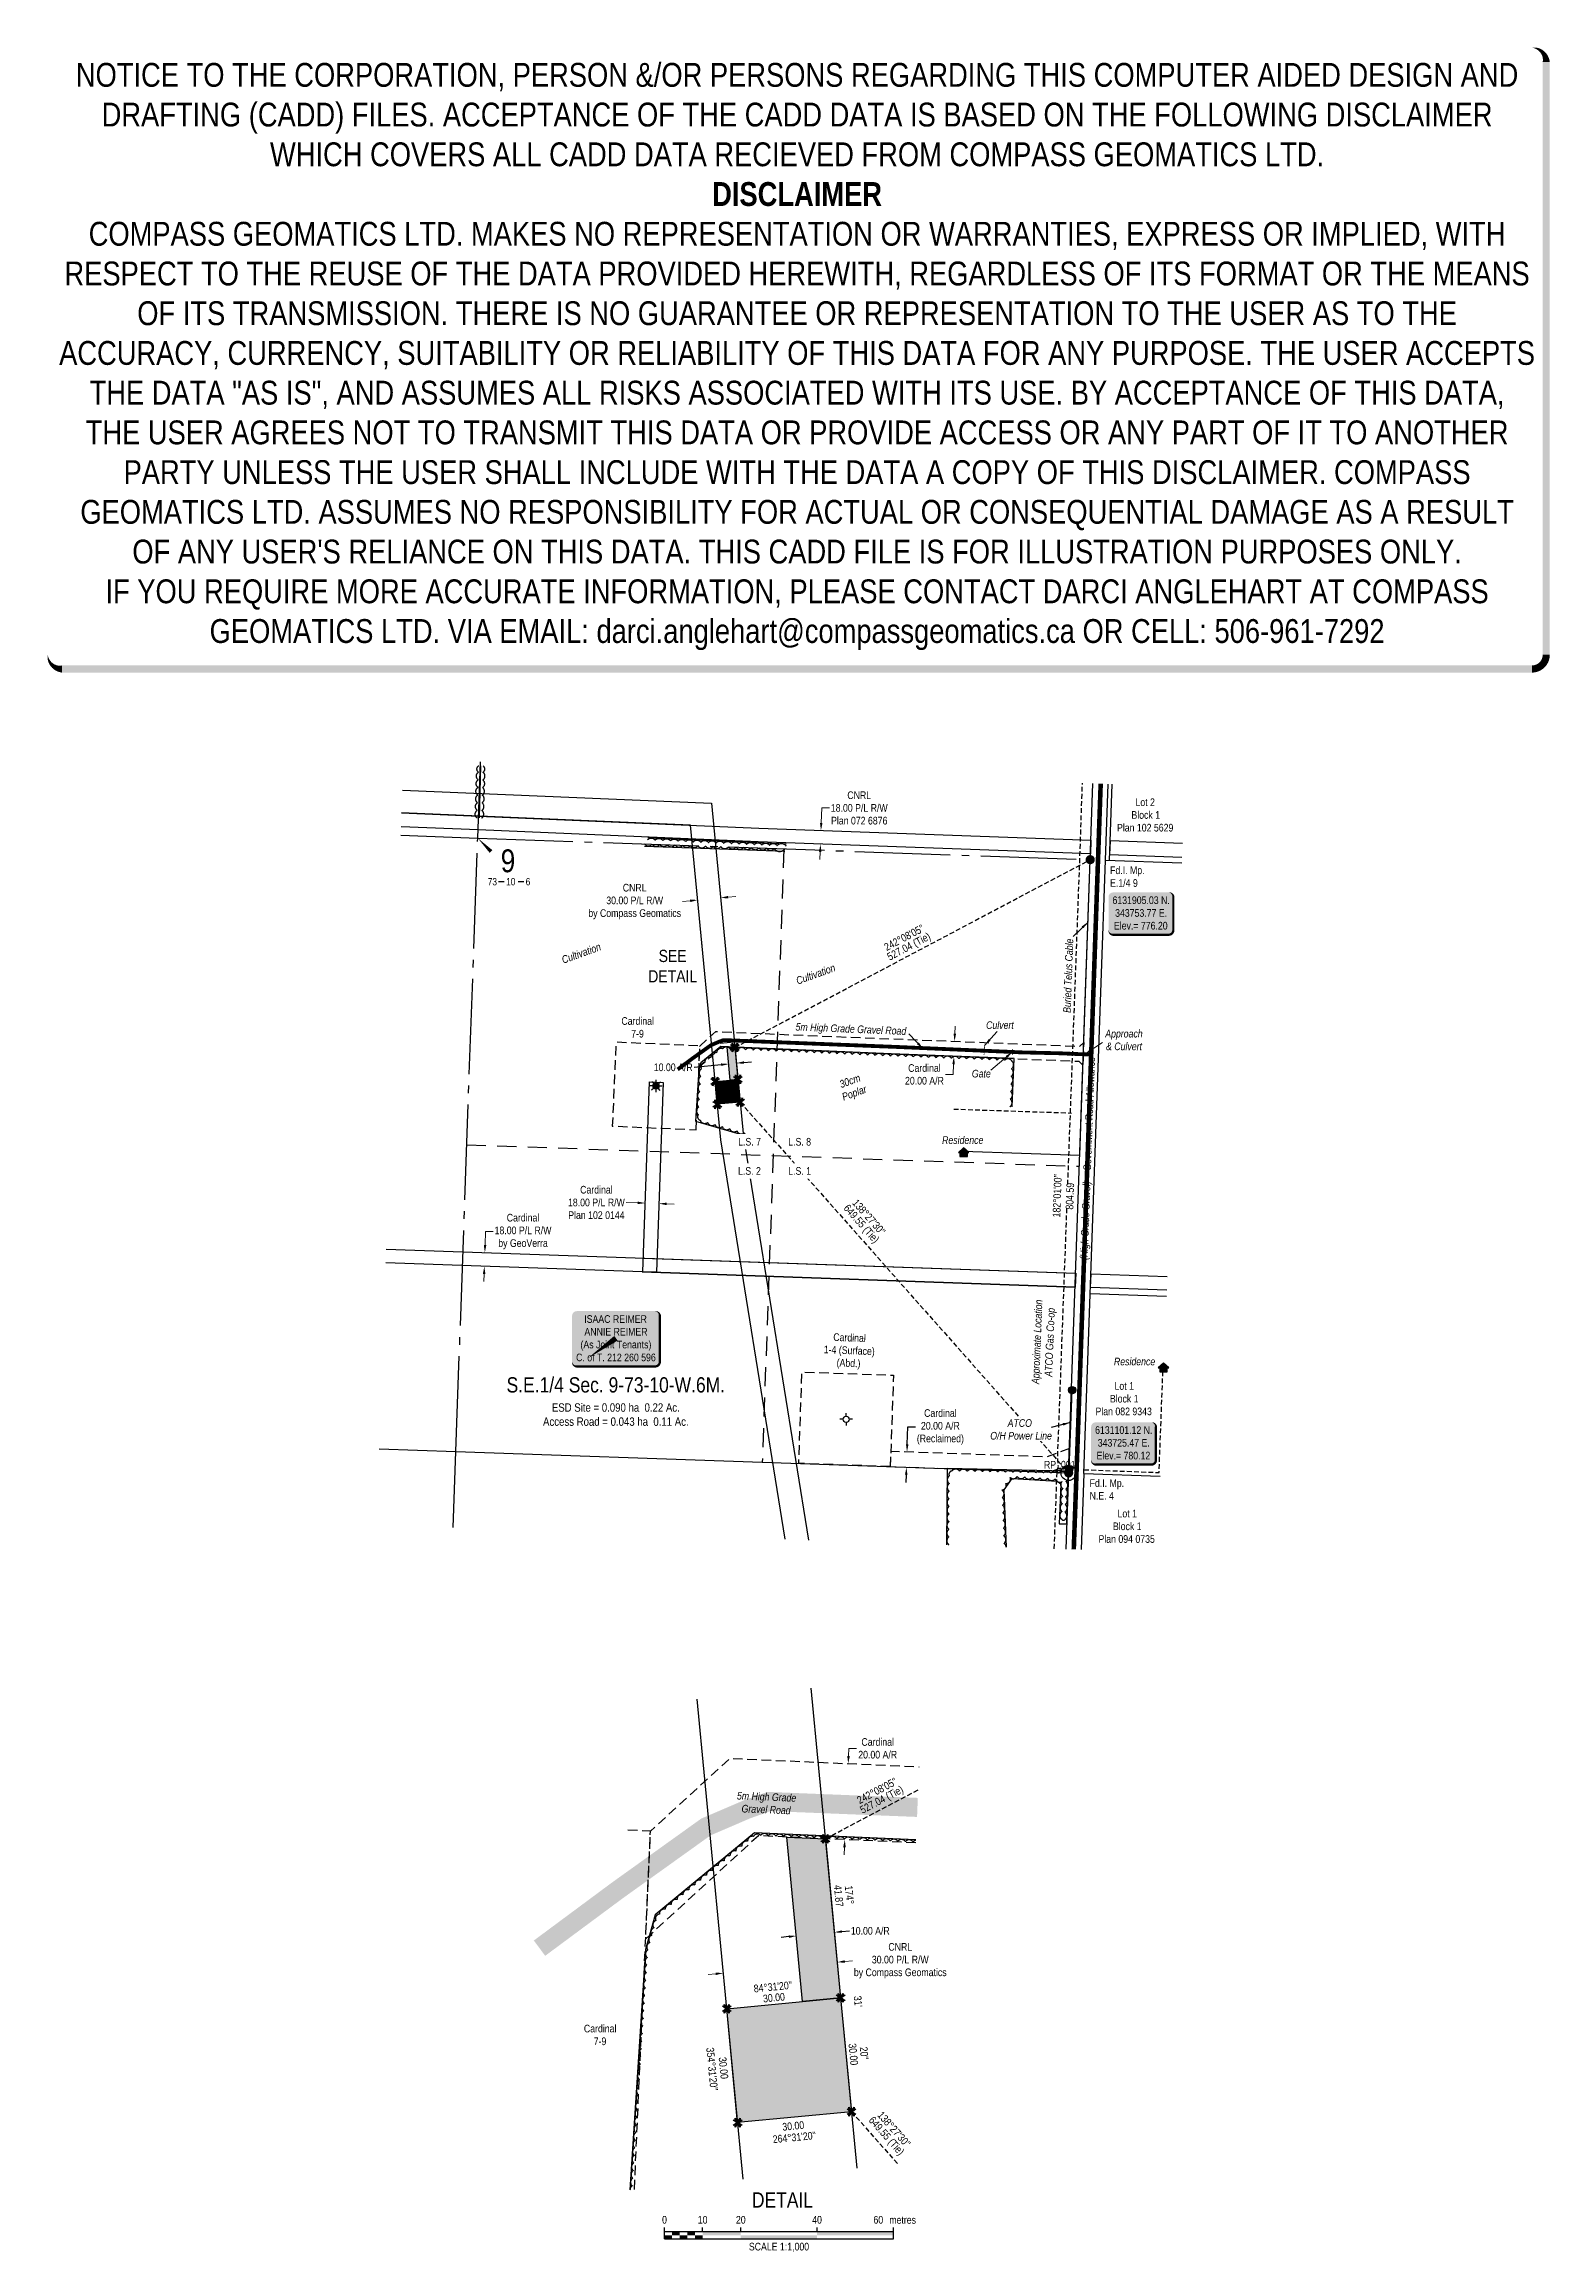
# Model space of a CAD drawing. Extents: x 342382 to 344356, y 6130080 to 6132974.
import ezdxf
from ezdxf.enums import TextEntityAlignment as Align

# ---------------------------------------------------------------- set-up
doc = ezdxf.new("R2010")
doc.units = 0
doc.header["$LTSCALE"] = 5
doc.header["$PDSIZE"] = 0.5
for name, pattern in [('0', [1, 1, 0]), ('foc-ACCESSROAD', [3.75, 2.5, -1.25]), ('foc-LSD', [8, 5, -3]), ('foc-QUARTERLINE', [33, 25, -3, 2, -3]), ('foc-TIELINE', [1.875, 1.25, -0.625]), ('POWERLINE5', [7.8, 2.4, -0.6, 0.6, -0.6, 0.6, -0.6, 2.4]), ('UG_PIPE', [1.875, 1.25, -0.625])]:
    doc.linetypes.add(name, pattern=pattern)
doc.layers.get('Defpoints').update_dxf_attribs({"color": 9})
for name, color, linetype in [('10', 1, 'Continuous'), ('35', 37, 'Continuous'), ('9', 3, 'Continuous'), ('AS-OWNER', 7, 'Continuous'), ('AS-PIPE-UG', 44, 'UG_PIPE'), ('AS-PIPE-UG-T', 44, 'Continuous'), ('AS-POWER', 104, 'foc-POWER'), ('AS-POWER-EXISTING', 72, 'POWERLINE5'), ('AS-POWER-T', 104, 'Continuous'), ('AS-RESIDENCE', 14, 'Continuous'), ('AS-ROADS', 254, 'Continuous'), ('AS-TELUS', 224, 'foc-TEL'), ('C-RW', 13, 'Continuous'), ('C-SYMBOL', 7, 'Continuous'), ('DETAIL-T', 7, 'Continuous'), ('F-AR', 190, 'foc-ACCESSROAD'), ('F-RW', 190, 'Continuous'), ('F-WS', 190, 'foc-ACCESSROAD'), ('F-WS-S', 190, 'Continuous'), ('L-2', 7, 'Continuous'), ('L-AREAREQUIRED', 7, 'Continuous'), ('L-BD', 7, 'Continuous'), ('L-DETAIL-T', 3, 'Continuous'), ('L-MON', 1, 'Continuous'), ('L-QSEC', 8, 'foc-QUARTERLINE'), ('L-ROAD-T', 7, 'Continuous'), ('L-SEC', 7, 'Continuous'), ('L-SECLBL', 7, 'Continuous'), ('L-SECTION-LSD', 7, 'foc-LSD'), ('L-TIE', 7, 'foc-TIELINE'), ('L-TITLEDB', 4, 'Continuous'), ('P-PROPOSED', 10, 'Continuous'), ('P-PROPOSED-H', 21, 'Continuous'), ('P-TXT', 4, 'Continuous'), ('T-BUSH', 110, '0'), ('T-BUSH-T', 110, 'Continuous')]:
    doc.layers.add(name, color=color, linetype=linetype)
for name, color, linetype, lineweight in [('AS-GENERAL', 48, 'Continuous', 18), ('C-RW-T', 13, 'Continuous', 9), ('F-AR-T', 190, 'Continuous', 9), ('F-RW-T', 190, 'Continuous', 9), ('F-WS-T', 190, 'Continuous', 9), ('T-TEXT', 48, 'Continuous', 18)]:
    doc.layers.add(name, color=color, linetype=linetype, lineweight=lineweight)
doc.layers.add('DISCLAIMER', color=7, linetype='Continuous', plot=False)
doc.styles.add('100L', font='ARIALN.TTF', dxfattribs={"height": 11})
doc.styles.add('175L', font='ARIALN.TTF', dxfattribs={"height": 20})
doc.styles.add('80', font='ARIALN.TTF', dxfattribs={"height": 10})
doc.styles.add('80CG', font='ARIALN.TTF', dxfattribs={"height": 10})
doc.styles.add('80L', font='ARIALN.TTF', dxfattribs={"height": 10})
doc.styles.add('80LS', font='ARIALNI.TTF', dxfattribs={"height": 10})
doc.styles.add('foc-LtypeFont', font='ARIALN.TTF', dxfattribs={"height": 7.35})
doc.styles.add('SIMPLEX', font='ARIALN.TTF')
doc.styles.add('TXT', font='ARIALN.TTF', dxfattribs={"height": 0.2})
doc.linetypes.add('foc-POWER', pattern='A,6,-1,["P",foc-LtypeFont,S=0.2,R=0,X=-0.625,Y=-0.75],-1.24,4', length=12.24)
doc.linetypes.add('foc-POWER-NOLINE', pattern='A,0,-4,["P",foc-LtypeFont,S=0.2,R=0,X=-0.625,Y=-0.75],-8.24', length=12.24)
doc.linetypes.add('foc-TEL', pattern='A,2,-1,["T",foc-LtypeFont,S=0.2,R=0,X=-0.425,Y=-0.75],-1.24,8', length=12.24)
doc.dimstyles.new('Compass 5 000', dxfattribs={"dimscale": 5, "dimtxt": 9, "dimasz": 2, "dimexe": 0.2, "dimexo": 0.0625, "dimgap": 0.5, "dimtad": 0, "dimtih": 1, "dimtoh": 1, "dimzin": 0, "dimdsep": 46, "dimtxsty": '80CG', "dimcen": 0.1, "dimse1": 1, "dimse2": 1, "dimclrd": 256, "dimclrt": 256, "dimaunit": 1, "dimadec": 4, "dimazin": 0, "dimtfac": 0.06, "dimtofl": 0, "dimtmove": 0, "dimatfit": 1, "dimfxl": 0.2, "dimtolj": 1, "dimtzin": 0, "dimlwd": -1, "dimarcsym": 0})

msp = doc.modelspace()

# ---------------------------------------------------------------- texts
at = {"layer": '35', "color": 3, "style": '80'}
msp.add_attdef('RP_001', (343693.094, 6131106.757), 'RP', height=10.0022, dxfattribs=at)
at = {"layer": 'AS-PIPE-UG-T', "insert": (343676.583, 6131211.231), "char_height": 10, "attachment_point": 1, "rotation": 87.818581, "style": '80L'}
msp.add_mtext_dynamic_manual_height_columns('\\pi6.4892;{\\fArial Narrow|b0|i1|c0|p34;Approximate Location\\P\\pi16.677;ATCO Gas Co-op}', width=123.51053, gutter_width=49.989, heights=[0], dxfattribs=at)
at = {"layer": 'AS-RESIDENCE', "char_height": 10, "attachment_point": 1, "style": '80L'}
for insert in [(343559.545, 6131542.422), (343784.849, 6131252.063)]:
    msp.add_mtext_dynamic_manual_height_columns('{\\fArial Narrow|b0|i1|c0|p34;Residence}', width=34.11404, gutter_width=49.989, heights=[0], dxfattribs=dict(at, insert=insert))
at = {"layer": 'AS-TELUS', "insert": (343718.17, 6131704.439), "char_height": 10, "attachment_point": 1, "rotation": 87.990349, "style": 'TXT'}
msp.add_mtext_dynamic_manual_height_columns('{\\fArial Narrow|b0|i1|c0|p34;Buried Telus Cable}', width=97.21368, gutter_width=1, heights=[0], dxfattribs=at)
at = {"layer": 'C-SYMBOL', "color": 3, "style": '175L'}
msp.add_text('S.E.1/4 Sec. 9-73-10-W.6M.', height=20, dxfattribs=at).set_placement((343131.773, 6131200.43), align=Align.BOTTOM_CENTER)
at = {"layer": 'DETAIL-T', "color": 3, "insert": (343301.599, 6130157.653), "char_height": 20, "width": 94.77603, "attachment_point": 1, "style": '80CG'}
msp.add_mtext('\\pi8.5749;DETAIL', dxfattribs=at)
at = {"layer": 'F-WS-T', "char_height": 10, "attachment_point": 1, "style": '80L'}
for insert in [(343138.755, 6131698.571), (343089.591, 6130377.397)]:
    msp.add_mtext_dynamic_manual_height_columns('\\pi0.31824;Cardinal\\P\\pi13.2;7-9', width=41.91206, gutter_width=49.989, heights=[0], dxfattribs=dict(at, insert=insert))
at = {"layer": 'F-WS-T', "insert": (343404.65, 6131284.689), "char_height": 10, "attachment_point": 1, "rotation": 357.720862, "style": '80LS'}
msp.add_mtext_dynamic_manual_height_columns('\\pi12.481;{\\fArial Narrow|b0|i0|c0|p34;Cardinal\\P\\pi0.65663;1-4 (Surface)\\P\\pi18.215;(Abd.)}', width=66.23823, gutter_width=49.989, heights=[0], dxfattribs=at)
at = {"layer": 'L-AREAREQUIRED', "color": 5, "style": '100L'}
for s, p in [('ESD Site = 0.090 ha  0.22 Ac.', (343131.773, 6131177.93)), ('Access Road = 0.043 ha  0.11 Ac.', (343131.773, 6131159.468))]:
    msp.add_text(s, height=11, dxfattribs=at).set_placement(p, align=Align.BOTTOM_CENTER)
at = {"layer": 'L-BD', "style": '80L'}
for s, rotation, p in [("242°08'05''", 27.8659, (343509.709, 6131802.916)), ('527.04 (Tie)', 27.8659, (343516.37, 6131790.319)), ('649.55 (Tie)', 311.5411, (343453.011, 6131427.011)), ("138°27'30''", 311.5411, (343463.677, 6131436.461)), ("242°08'05''", 27.8659, (343474.134, 6130684.24)), ('527.04 (Tie)', 27.8659, (343480.795, 6130671.643)), ('41.87', 275.478, (343423.938, 6130546.246)), ('174°', 275.478, (343438.123, 6130547.606)), ("84°31'20''", 5.478, (343337.708, 6130427.154)), ('30.00', 5.478, (343339.069, 6130412.97)), ("31'", 275.478, (343449.354, 6130407.896)), ('30.00', 275.478, (343443.194, 6130338.635)), ("354°31'20''", 275.478, (343258.05, 6130319.233)), ('30.00', 275.478, (343272.981, 6130320.665)), ("20''", 275.478, (343457.379, 6130339.995)), ("138°27'30''", 311.5411, (343496.581, 6130240.378)), ("264°31'20''", 5.478, (343365.806, 6130229.797)), ('30.00', 5.478, (343364.374, 6130244.729)), ('649.55 (Tie)', 311.5411, (343485.915, 6130230.928))]:
    msp.add_text(s, height=10, rotation=rotation, dxfattribs=at).set_placement(p, align=Align.MIDDLE)
at = {"layer": 'L-DETAIL-T', "insert": (343174.978, 6131786.872), "char_height": 16.00352, "width": 60.71995, "attachment_point": 1, "style": '80CG', "bg_fill": 3, "box_fill_scale": 1.5, "bg_fill_color": 256, "bg_fill_transparency": 0}
msp.add_mtext('\\pi12.926;SEE\\P\\pi-0.69733;DETAIL', dxfattribs=at)
at = {"layer": 'L-MON', "char_height": 10, "attachment_point": 1, "style": '80L'}
for s, insert in [('Fd.I. Mp.\\PE.1/4 9', (343779.812, 6131896.195)), ('Fd.I. Mp.\\PN.E. 4', (343752.969, 6131092.637))]:
    msp.add_mtext_dynamic_manual_height_columns(s, width=44.3292, gutter_width=50, heights=[0], dxfattribs=dict(at, insert=insert))
at = {"layer": 'L-ROAD-T', "style": '80L'}
msp.add_text('Government Road Allowance', height=10, rotation=87.891676, dxfattribs=at).set_placement((343752.384, 6131571.793), align=Align.MIDDLE_CENTER)
at = {"layer": 'L-TITLEDB', "char_height": 10, "attachment_point": 1, "style": '80L'}
for s, insert in [('\\pi24.677;Lot 2\\P\\pi19.404;Block 1\\P\\pi0.45803;Plan 102 5629', (343788.383, 6131985.404)), ('\\pi25.434;Lot 1\\P\\pi19.404;Block 1\\P\\pi0.47167;Plan 082 9343', (343760.161, 6131219.991)), ('\\pi25.434;Lot 1\\P\\pi19.404;Block 1\\P\\pi0.43756;Plan 094 0735', (343764.124, 6131052.655))]:
    msp.add_mtext_dynamic_manual_height_columns(s, width=73.41264, gutter_width=49.989, heights=[0], dxfattribs=dict(at, insert=insert))
at = {"layer": 'T-BUSH-T', "insert": (343436.944, 6131619.658), "char_height": 10, "width": 34.20641, "attachment_point": 2, "rotation": 20, "style": '80LS'}
msp.add_mtext('30cm \\PPoplar', dxfattribs=at)
at = {"layer": 'T-TEXT', "style": '80LS'}
for s, rotation, p in [('Cultivation', 20, (343086.44, 6131782.466)), ('Cultivation', 20, (343393.772, 6131755.017)), ('5m High Grade Gravel Road', 357.720862, (343440.019, 6131683.205)), ('(High Grade Gravel)', 87.891676, (343747.234, 6131431.888))]:
    msp.add_text(s, height=10, rotation=rotation, dxfattribs=at).set_placement(p, align=Align.MIDDLE_CENTER)
at = {"layer": 'T-TEXT', "char_height": 10, "attachment_point": 1, "style": '80L'}
for s, width, insert in [('{\\fArial Narrow|b0|i1|c0|p34;Culvert}', 42.07574, (343617.267, 6131693.158)), ('\\pi3.2987;{\\fArial Narrow|b0|i1|c0|p34;Approach\\P\\pi4.3492;& Culvert}', 55.3491, (343770.172, 6131681.979)), ('{\\fArial Narrow|b0|i1|c0|p34;Gate}', 42.07574, (343598.551, 6131629.561))]:
    msp.add_mtext_dynamic_manual_height_columns(s, width=width, gutter_width=49.989, heights=[0], dxfattribs=dict(at, insert=insert))
at = {"layer": 'T-TEXT', "insert": (343329.651, 6130681.271), "char_height": 10, "width": 146.14116, "attachment_point": 2, "rotation": 357.720862, "style": '80LS'}
msp.add_mtext('5m High Grade \\PGravel Road', dxfattribs=at)

# ---------------------------------------------------------------- blocks, each defined once
blk = doc.blocks.new('L-SECLBL')
at = {"layer": '9', "color": 7}
for p, q in [((-5.1, -27.8), (-12.3, -27.8)), ((20.7, -27.8), (13.5, -27.8))]:
    blk.add_line(p, q, dxfattribs=at)
at = {"layer": '10', "color": 2, "style": 'SIMPLEX'}
blk.add_attdef('SEC', text='', height=30, dxfattribs=at).set_placement((0, 0), align=Align.MIDDLE)
at = {"layer": '10', "color": 5, "style": '80L'}
blk.add_attdef('TWP', text='', height=9.5, dxfattribs=at).set_placement((-14.4, -27.4), align=Align.MIDDLE_RIGHT)
blk.add_attdef('RGE', text='', height=9.5, dxfattribs=at).set_placement((3.6, -27.4), align=Align.MIDDLE_CENTER)
blk.add_attdef('MER', text='', height=9.5, dxfattribs=at).set_placement((23.2, -27.4), align=Align.MIDDLE_LEFT)
blk = doc.blocks.new('POWERPOLE')
h = blk.add_hatch(color=255)
edge = h.paths.add_edge_path()
edge.add_arc((0, 0), 0.96, 0, 360)
at = {"linetype": 'Continuous'}
for p, q in [((0.68, -0.68), (-0.68, 0.68)), ((-0.68, -0.68), (0.68, 0.68))]:
    blk.add_line(p, q, dxfattribs=at)
blk.add_circle((0, 0), 0.96, dxfattribs=at)
blk = doc.blocks.new('*D32')
at = {"layer": 'C-RW-T', "transparency": 16777216}
for p, q in [((343401.1, 6131953.4), (343401.8, 6131972.9)), ((343401.8, 6131972.9), (343411.8, 6131972.9)), ((343399.7, 6131915.4), (343399.3, 6131905.4))]:
    blk.add_line(p, q, dxfattribs=at)
for points in [[(343399.4, 6131953.4), (343402.8, 6131953.3), (343400.7, 6131943.4)], [(343398, 6131915.4), (343401.4, 6131915.3), (343400.1, 6131925.4)]]:
    blk.add_solid(points, dxfattribs=at)
at = {"layer": 'Defpoints', "color": 0, "transparency": 16777216}
for p in [(343366.5, 6131944.6), (343365.8, 6131926.6), (343400.1, 6131925.4)]:
    blk.add_point(p, dxfattribs=at)
at = {"layer": 'C-RW-T', "transparency": 16777216, "insert": (343450.9, 6131972.9), "char_height": 10, "attachment_point": 5, "style": '80CG'}
blk.add_mtext('\\A1;CNRL\\P18.00 P/L R/W\\PPlan 072 6876', dxfattribs=at)
blk = doc.blocks.new('*D33')
at = {"layer": 'Defpoints', "color": 0, "transparency": 16777216}
for p in [(343171.5, 6131490), (343189.5, 6131489.4), (343188.3, 6131454.1)]:
    blk.add_point(p, dxfattribs=at)
at = {"layer": 'F-RW-T', "transparency": 16777216}
for p, q in [((343160.3, 6131455.1), (343145.4, 6131455.6)), ((343198.3, 6131453.8), (343208.3, 6131453.4))]:
    blk.add_line(p, q, dxfattribs=at)
for points in [[(343160.4, 6131456.8), (343160.2, 6131453.4), (343170.3, 6131454.8)], [(343198.3, 6131455.4), (343198.2, 6131452.1), (343188.3, 6131454.1)]]:
    blk.add_solid(points, dxfattribs=at)
at = {"layer": 'F-RW-T', "transparency": 16777216, "insert": (343106.3, 6131455.6), "char_height": 10, "attachment_point": 5, "style": '80CG'}
blk.add_mtext('\\A1;Cardinal\\P18.00 P/L R/W\\PPlan 102 0144', dxfattribs=at)
blk = doc.blocks.new('*D34')
at = {"layer": 'Defpoints', "color": 0, "transparency": 16777216}
for p in [(342959.4, 6131371.9), (343042.3, 6131369), (343043, 6131387)]:
    blk.add_point(p, dxfattribs=at)
at = {"layer": 'F-RW-T', "transparency": 16777216}
for p, q in [((342960.4, 6131399.9), (342961, 6131417.5)), ((342961, 6131417.5), (342971, 6131417.5)), ((342959, 6131361.9), (342958.7, 6131351.9))]:
    blk.add_line(p, q, dxfattribs=at)
for points in [[(342958.7, 6131400), (342962, 6131399.8), (342960, 6131389.9)], [(342957.4, 6131362), (342960.7, 6131361.9), (342959.4, 6131371.9)]]:
    blk.add_solid(points, dxfattribs=at)
at = {"layer": 'F-RW-T', "transparency": 16777216, "insert": (343010.1, 6131417.5), "char_height": 10, "attachment_point": 5, "style": '80CG'}
blk.add_mtext('\\A1;Cardinal\\P18.00 P/L R/W\\Pby GeoVerra', dxfattribs=at)
blk = doc.blocks.new('*U30')
h = blk.add_hatch(color=59)
edge = h.paths.add_edge_path()
edge.add_line((-51.5, -37), (51.5, -37))
edge.add_arc((51.5, -31), 6, 270, 360)
edge.add_line((57.5, -31), (57.5, 29.5))
edge.add_arc((51.5, 29.5), 6, 0, 90)
edge.add_line((51.5, 35.5), (-51.5, 35.5))
edge.add_arc((-51.5, 29.5), 6, 90, 180)
edge.add_line((-57.5, 29.5), (-57.5, -31))
edge.add_arc((-51.5, -31), 6, 180, 270)
at = {"color": 1, "flags": 128}
blk.add_lwpolyline([(-51.5, -37, 3, 3, 0), (51.5, -37, 3, 3, 0.414214), (57.5, -31, 3, 3, 0), (57.5, 29.5, 3, 0, 0.414214), (51.5, 35.5, 0, 0, 0), (-51.5, 35.5, 0, 0, 0.414214), (-57.5, 29.5, 0, 0, 0), (-57.5, -31, 0, 3, 0.414214)], format="xyseb", close=True, dxfattribs=at)
blk.add_lwpolyline([(-36.9, -26.4, 0, 7.5, 0), (0, 0, 0, 0, 0)], format="xyseb", dxfattribs=at)
at = {"color": 1, "style": '80'}
blk.add_attdef('ENTER_TEXT_001', (-36, -5), '', height=10, dxfattribs=at)
blk = doc.blocks.new('Gabd')
for p, q in [((-0.81, 0), (-1.62, 0)), ((0, 0.81), (0, 1.62)), ((1.62, 0), (0.81, 0)), ((0, -0.81), (0, -1.62))]:
    blk.add_line(p, q)
blk.add_circle((0, 0), 0.8)
blk = doc.blocks.new('*D35')
at = {"layer": 'Defpoints', "color": 0, "transparency": 16777216}
for p in [(343512.8, 6131108.5), (343531.9, 6131107.8), (343532.6, 6131127.8)]:
    blk.add_point(p, dxfattribs=at)
at = {"layer": 'F-WS-S', "transparency": 16777216}
for p, q in [((343513.8, 6131138.5), (343514.6, 6131161.3)), ((343514.6, 6131161.3), (343524.6, 6131161.3)), ((343512.4, 6131098.5), (343512.1, 6131088.5))]:
    blk.add_line(p, q, dxfattribs=at)
for points in [[(343512.2, 6131138.5), (343515.5, 6131138.4), (343513.5, 6131128.5)], [(343510.8, 6131098.5), (343514.1, 6131098.4), (343512.8, 6131108.5)]]:
    blk.add_solid(points, dxfattribs=at)
at = {"layer": 'F-WS-S', "transparency": 16777216, "insert": (343557.3, 6131161.3), "char_height": 10, "attachment_point": 5, "style": '80CG'}
blk.add_mtext('\\A1;Cardinal\\P20.00 A/R\\P(Reclaimed)', dxfattribs=at)
blk = doc.blocks.new('GAS')
h = blk.add_hatch(color=255)
h.dxf.hatch_style = 1
edge = h.paths.add_edge_path()
edge.add_arc((0, 0), 0.9, 0, 360)
for p, q in [((-0.81, 0), (-1.62, 0)), ((-0.57, 0.57), (-1.14, 1.14)), ((0, 0.81), (0, 1.62)), ((0.57, 0.57), (1.14, 1.14)), ((1.62, 0), (0.81, 0)), ((-0.57, -0.57), (-1.14, -1.14)), ((0, -0.81), (0, -1.62)), ((1.14, -1.14), (0.57, -0.57))]:
    blk.add_line(p, q)
blk.add_circle((0, 0), 0.8)
blk = doc.blocks.new('*U31')
h = blk.add_hatch(color=254)
edge = h.paths.add_edge_path()
edge.add_line((-36.5, -28.5), (36.5, -28.5))
edge.add_arc((36.5, -22.5), 6, 270, 360)
edge.add_line((42.5, -22.5), (42.5, 21))
edge.add_arc((36.5, 21), 6, 0, 90)
edge.add_line((36.5, 27), (-36.5, 27))
edge.add_arc((-36.5, 21), 6, 90, 180)
edge.add_line((-42.5, 21), (-42.5, -22.5))
edge.add_arc((-36.5, -22.5), 6, 180, 270)
at = {"color": 1, "flags": 128}
blk.add_lwpolyline([(-40.4, -21.6, 0, 10, 0), (0, 0, 5, 5, 0)], format="xyseb", dxfattribs=at)
blk.add_lwpolyline([(-36.5, -28.5, 3, 3, 0), (36.5, -28.5, 3, 3, 0.414214), (42.5, -22.5, 3, 3, 0), (42.5, 21, 3, 0, 0.414214), (36.5, 27, 0, 0, 0), (-36.5, 27, 0, 0, 0.414214), (-42.5, 21, 0, 0, 0), (-42.5, -22.5, 0, 3, 0.414214)], format="xyseb", close=True, dxfattribs=at)
at = {"color": 1, "style": '80'}
blk.add_attdef('ENTER_TEXT_001', (-36, -5), '', height=10, dxfattribs=at)
blk = doc.blocks.new('res_occ')
for points in [[(0.1, 0.89), (-1.26, -0.37), (1.46, -0.37)], [(-0.9, -1.43), (1.1, -1.43), (1.1, -0.37), (-0.9, -0.37)]]:
    blk.add_hatch(color=14).paths.add_polyline_path(points)
at = {"color": 14}
for points in [[(0.1, 0.89), (-1.26, -0.37), (1.46, -0.37)], [(-0.9, -1.43), (1.1, -1.43), (1.1, -0.37), (-0.9, -0.37)]]:
    blk.add_lwpolyline(points, close=True, dxfattribs=at)
blk = doc.blocks.new('*D36')
at = {"layer": 'Defpoints', "color": 0, "transparency": 16777216}
for p in [(343589, 6131666.4), (343575, 6131646.9), (343588.2, 6131646.4)]:
    blk.add_point(p, dxfattribs=at)
at = {"layer": 'F-AR-T', "transparency": 16777216}
for p, q in [((343576.2, 6131676.9), (343576.6, 6131686.9)), ((343574.1, 6131623.5), (343564.1, 6131623.5)), ((343574.6, 6131636.9), (343574.1, 6131623.5))]:
    blk.add_line(p, q, dxfattribs=at)
for points in [[(343574.6, 6131677), (343577.9, 6131676.8), (343575.8, 6131666.9)], [(343573, 6131637), (343576.3, 6131636.9), (343575, 6131646.9)]]:
    blk.add_solid(points, dxfattribs=at)
at = {"layer": 'F-AR-T', "transparency": 16777216, "insert": (343536.4, 6131623.5), "char_height": 10, "attachment_point": 5, "style": '80CG'}
blk.add_mtext('\\A1;Cardinal\\P20.00 A/R', dxfattribs=at)
blk = doc.blocks.new('fdia')
at = {"color": 255, "const_width": 1}
blk.add_lwpolyline([(-0.5, 0, 1), (0.5, 0, 1)], format="xyb", close=True, dxfattribs=at)
blk = doc.blocks.new('Fdiaa')
blk.add_blockref('fdia', (0, 0))
blk = doc.blocks.new('fdib')
at = {"color": 1, "const_width": 1.6}
blk.add_lwpolyline([(-0.4, 0, 1), (0.4, 0, 1)], format="xyb", close=True, dxfattribs=at)
at = {"color": 1}
blk.add_circle((0, 0), 0.8, dxfattribs=at)
blk = doc.blocks.new('Fdibb')
blk.add_blockref('fdib', (0, 0))
blk = doc.blocks.new('fdicc')
for name in ['Fdibb', 'Fdiaa']:
    blk.add_blockref(name, (0, 0))
blk = doc.blocks.new('FDI')
blk.add_blockref('fdicc', (0, 0))
blk = doc.blocks.new('*D37')
at = {"layer": 'C-RW-T', "transparency": 16777216}
for p, q in [((343279, 6131856), (343288.9, 6131856.9)), ((343229.2, 6131851.2), (343219.2, 6131850.2))]:
    blk.add_line(p, q, dxfattribs=at)
for points in [[(343278.8, 6131857.6), (343279.1, 6131854.3), (343269, 6131855)], [(343229, 6131852.9), (343229.4, 6131849.5), (343239.2, 6131852.2)]]:
    blk.add_solid(points, dxfattribs=at)
at = {"layer": 'Defpoints', "color": 0, "transparency": 16777216}
for p in [(343239.2, 6131852.2), (343243.9, 6131803), (343273.7, 6131805.8)]:
    blk.add_point(p, dxfattribs=at)
at = {"layer": 'C-RW-T', "transparency": 16777216, "insert": (343156.5, 6131850.2), "char_height": 10, "attachment_point": 5, "style": '80CG'}
blk.add_mtext('\\A1;CNRL\\P30.00 P/L R/W\\Pby Compass Geomatics', dxfattribs=at)
blk = doc.blocks.new('*U38')
at = {"color": 0}
for p, q in [((-150, 0), (-150, 15)), ((-150, 10), (150.2, 10)), ((-150, 0), (150.2, 0)), ((-100, 10), (-100, 15)), ((-50, 10), (-50, 15)), ((50, 10), (50, 15)), ((150.2, 0), (150.2, 15))]:
    blk.add_line(p, q, dxfattribs=at)
for points in [[(-150, 5), (-140, 5), (-150, 0), (-140, 0)], [(-140, 10), (-130, 10), (-140, 5), (-130, 5)], [(-130, 5), (-120, 5), (-130, 0), (-120, 0)], [(-120, 10), (-110, 10), (-120, 5), (-110, 5)], [(-110, 5), (-100, 5), (-110, 0), (-100, 0)], [(-100, 10), (-50, 10), (-100, 5), (-50, 5)], [(-50, 5), (50, 5), (-50, 0), (50, 0)], [(50, 10), (150.2, 10), (50, 5), (150.2, 5)]]:
    blk.add_solid(points, dxfattribs=at)
at = {"color": 0, "style": '80'}
blk.add_text('metres', height=10, dxfattribs=at).set_placement((162.2, 20), align=Align.CENTER)
at = {"color": 0, "char_height": 10, "style": '80'}
for s, insert, attachment_point in [('0', (-150, 30.2), 2), ('10', (-100, 30.2), 2), ('20', (-50, 30.2), 2), ('40', (50, 30.2), 2), ('60', (136.7, 30.2), 3), ('SCALE 1:1,000', (0.1, -5), 2)]:
    blk.add_mtext(s, dxfattribs=dict(at, insert=insert, attachment_point=attachment_point))
blk = doc.blocks.new('*D39')
at = {"layer": 'Defpoints', "color": 0, "transparency": 16777216}
for p in [(343280.1, 6131634.7), (343289.8, 6131638.2), (343290.1, 6131635.7)]:
    blk.add_point(p, dxfattribs=at)
at = {"layer": 'P-TXT', "transparency": 16777216}
for p, q in [((343269.9, 6131636.2), (343234.3, 6131632.8)), ((343299.8, 6131639.1), (343309.7, 6131640.1))]:
    blk.add_line(p, q, dxfattribs=at)
for points in [[(343269.8, 6131637.9), (343270.1, 6131634.6), (343279.9, 6131637.2)], [(343299.6, 6131640.8), (343299.9, 6131637.5), (343289.8, 6131638.2)]]:
    blk.add_solid(points, dxfattribs=at)
at = {"layer": 'P-TXT', "transparency": 16777216, "insert": (343207, 6131632.8), "char_height": 10, "attachment_point": 5, "style": '80CG'}
blk.add_mtext('\\A1;10.00 A/R', dxfattribs=at)
blk = doc.blocks.new('TEMP')
h = blk.add_hatch(color=255)
h.dxf.hatch_style = 1
h.paths.add_polyline_path([(0, 0.25), (-0.67, 1.15), (-0.67, 0.67), (-1.15, 0.67), (-0.25, 0), (-1.15, -0.67), (-0.67, -0.67), (-0.67, -1.15), (0, -0.25), (0.67, -1.15), (0.67, -0.67), (1.15, -0.67), (0.25, 0), (1.15, 0.67), (0.67, 0.67), (0.67, 1.15)])
h.paths.add_polyline_path([(0.57, 0.85), (0.57, 0.57), (0.85, 0.57), (0.08, 0), (0.85, -0.57), (0.57, -0.57), (0.57, -0.85), (0, -0.08), (-0.57, -0.85), (-0.57, -0.57), (-0.85, -0.57), (-0.08, 0), (-0.85, 0.57), (-0.57, 0.57), (-0.57, 0.85), (0, 0.08)], flags=16)
h = blk.add_hatch(color=1)
h.dxf.hatch_style = 1
h.paths.add_polyline_path([(0, 0.08), (-0.57, 0.85), (-0.57, 0.57), (-0.85, 0.57), (-0.08, 0), (-0.85, -0.57), (-0.57, -0.57), (-0.57, -0.85), (0, -0.08), (0.57, -0.85), (0.57, -0.57), (0.85, -0.57), (0.08, 0), (0.85, 0.57), (0.57, 0.57), (0.57, 0.85)])
at = {"color": 1}
for p, q in [((-0.08, 0), (0.08, 0)), ((0, 0.08), (0, -0.08))]:
    blk.add_line(p, q, dxfattribs=at)
at = {"color": 255, "flags": 128}
blk.add_lwpolyline([(-0.25, 0), (-1.15, 0.67), (-0.67, 0.67), (-0.67, 1.15), (0, 0.25), (0.67, 1.15), (0.67, 0.67), (1.15, 0.67), (0.25, 0), (1.15, -0.67), (0.67, -0.67), (0.67, -1.15), (0, -0.25), (-0.67, -1.15), (-0.67, -0.67), (-1.15, -0.67)], close=True, dxfattribs=at)
at = {"color": 1, "flags": 128}
blk.add_lwpolyline([(-0.08, 0), (-0.85, 0.57), (-0.57, 0.57), (-0.57, 0.85), (0, 0.08), (0.57, 0.85), (0.57, 0.57), (0.85, 0.57), (0.08, 0), (0.85, -0.57), (0.57, -0.57), (0.57, -0.85), (0, -0.08), (-0.57, -0.85), (-0.57, -0.57), (-0.85, -0.57)], close=True, dxfattribs=at)
blk = doc.blocks.new('*D40')
at = {"layer": 'Defpoints', "color": 0, "transparency": 16777216}
for p in [(343367.8, 6130501.1), (343417.5, 6130505.9), (343418.2, 6130498.6)]:
    blk.add_point(p, dxfattribs=at)
at = {"layer": 'P-TXT', "transparency": 16777216}
for p, q in [((343428.2, 6130499.5), (343438.2, 6130500.5)), ((343358.5, 6130492.9), (343348.6, 6130491.9))]:
    blk.add_line(p, q, dxfattribs=at)
for points in [[(343358.4, 6130494.5), (343358.7, 6130491.2), (343368.5, 6130493.8)], [(343428, 6130501.2), (343428.4, 6130497.9), (343418.2, 6130498.6)]]:
    blk.add_solid(points, dxfattribs=at)
at = {"layer": 'P-TXT', "transparency": 16777216, "insert": (343465.4, 6130500.5), "char_height": 10, "attachment_point": 5, "style": '80CG'}
blk.add_mtext('\\A1;10.00 A/R', dxfattribs=at)
blk = doc.blocks.new('*D41')
at = {"layer": 'Defpoints', "color": 0, "transparency": 16777216}
for p in [(343436.4, 6130719.8), (343468.7, 6130718.4), (343464.2, 6130618.6)]:
    blk.add_point(p, dxfattribs=at)
at = {"layer": 'F-AR-T', "transparency": 16777216}
for p, q in [((343436.9, 6130729.8), (343437.3, 6130739.8)), ((343437.3, 6130739.8), (343447.3, 6130739.8)), ((343431.5, 6130610.1), (343431.1, 6130600.1))]:
    blk.add_line(p, q, dxfattribs=at)
for points in [[(343435.2, 6130729.9), (343438.6, 6130729.7), (343436.4, 6130719.8)], [(343429.8, 6130610.1), (343433.2, 6130610), (343432, 6130620)]]:
    blk.add_solid(points, dxfattribs=at)
at = {"layer": 'F-AR-T', "transparency": 16777216, "insert": (343475.1, 6130739.8), "char_height": 10, "attachment_point": 5, "style": '80CG'}
blk.add_mtext('\\A1;Cardinal\\P20.00 A/R', dxfattribs=at)
blk = doc.blocks.new('*D42')
at = {"layer": 'C-RW-T', "transparency": 16777216}
for p, q in [((343262.7, 6130444.1), (343252.8, 6130443.2)), ((343432, 6130460.3), (343441.9, 6130461.3))]:
    blk.add_line(p, q, dxfattribs=at)
for points in [[(343262.6, 6130445.8), (343262.9, 6130442.5), (343272.7, 6130445.1)], [(343431.8, 6130462), (343432.1, 6130458.7), (343422, 6130459.4)]]:
    blk.add_solid(points, dxfattribs=at)
at = {"layer": 'Defpoints', "color": 0, "transparency": 16777216}
for p in [(343267.5, 6130499), (343416.8, 6130513.4), (343422, 6130459.4)]:
    blk.add_point(p, dxfattribs=at)
at = {"layer": 'C-RW-T', "transparency": 16777216, "insert": (343504.7, 6130461.3), "char_height": 10, "attachment_point": 5, "style": '80CG'}
blk.add_mtext('\\A1;CNRL\\P30.00 P/L R/W\\Pby Compass Geomatics', dxfattribs=at)
blk = doc.blocks.new('Disclaimer_Legal')
at = {"layer": 'DISCLAIMER', "color": 254, "flags": 128}
blk.add_lwpolyline([(-3613, -1105, 37.5, 37.5, 0), (4096, -1105, 37.5, 37.5, 0.414214), (4171, -1030, 37.5, 37.5, 0), (4171, 2079, 37.5, 0, 0.414214), (4096, 2154, 0, 0, 0), (-3613, 2154, 0, 0, 0.414214), (-3688, 2079, 0, 0, 0), (-3688, -1030, 0, 37.5, 0.414214)], format="xyseb", close=True, dxfattribs=at)
at = {"layer": 'DISCLAIMER', "color": 254, "insert": (242, 534), "char_height": 125, "width": 7717.57, "attachment_point": 5, "style": '80'}
blk.add_mtext('NOTICE TO THE CORPORATION, PERSON &/OR PERSONS REGARDING THIS COMPUTER AIDED DESIGN AND DRAFTING (CADD) FILES. ACCEPTANCE OF THE CADD DATA IS BASED ON THE FOLLOWING DISCLAIMER WHICH COVERS ALL CADD DATA RECIEVED FROM COMPASS GEOMATICS LTD.\\P{\\fArial Narrow|b1|i0|c0|p34;DISCLAIMER}\\PCOMPASS GEOMATICS LTD. MAKES NO REPRESENTATION OR WARRANTIES, EXPRESS OR IMPLIED, WITH RESPECT TO THE REUSE OF THE DATA PROVIDED HEREWITH, REGARDLESS OF ITS FORMAT OR THE MEANS OF ITS TRANSMISSION. THERE IS NO GUARANTEE OR REPRESENTATION TO THE USER AS TO THE ACCURACY, CURRENCY, SUITABILITY OR RELIABILITY OF THIS DATA FOR ANY PURPOSE. THE USER ACCEPTS THE DATA "AS IS", AND ASSUMES ALL RISKS ASSOCIATED WITH ITS USE. BY ACCEPTANCE OF THIS DATA, THE USER AGREES NOT TO TRANSMIT THIS DATA OR PROVIDE ACCESS OR ANY PART OF IT TO ANOTHER PARTY UNLESS THE USER SHALL INCLUDE WITH THE DATA A COPY OF THIS DISCLAIMER. COMPASS GEOMATICS LTD. ASSUMES NO RESPONSIBILITY FOR ACTUAL OR CONSEQUENTIAL DAMAGE AS A RESULT OF ANY USER\'S RELIANCE ON THIS DATA. THIS CADD FILE IS FOR ILLUSTRATION PURPOSES ONLY.\\PIF YOU REQUIRE MORE ACCURATE INFORMATION, PLEASE CONTACT DARCI ANGLEHART AT COMPASS GEOMATICS LTD. VIA EMAIL: darci.anglehart@compassgeomatics.ca OR CELL: 506-961-7292', dxfattribs=at)

# ---------------------------------------------------------------- dimensions: what is measured, and where the dimension line sits
at = {"layer": 'C-RW-T'}
for base, p1, p2, angle, text, picture, middle in [((343400.081, 6131925.381), (343366.486, 6131944.631), (343365.825, 6131926.64), 267.89613, 'CNRL\\P18.00 P/L R/W\\PPlan 072 6876', '*D32', (343450.914, 6131972.934)), ((343422.006, 6130459.39), (343267.516, 6130499.035), (343416.831, 6130513.354), 5.478019, 'CNRL\\P30.00 P/L R/W\\Pby Compass Geomatics', '*D42', (343504.655, 6130461.301))]:
    dim = msp.add_linear_dim(base=base, p1=p1, p2=p2, angle=angle, text=text, dimstyle='Compass 5 000', dxfattribs=at)
    dim.commit()
    dim.dimension.update_dxf_attribs({"geometry": picture, "text_midpoint": middle, "dimtype": 161})
at = {"layer": 'F-AR-T'}
for base, p1, p2, angle, picture, middle in [((343575.044, 6131646.918), (343588.95, 6131666.38), (343588.155, 6131646.396), 267.720862, '*D36', (343536.376, 6131623.486)), ((343436.448, 6130719.829), (343464.221, 6130618.594), (343468.708, 6130718.378), 87.424962, '*D41', (343475.082, 6130739.814))]:
    dim = msp.add_linear_dim(base=base, p1=p1, p2=p2, angle=angle, text='Cardinal\\P20.00 A/R', dimstyle='Compass 5 000', dxfattribs=at)
    dim.commit()
    dim.dimension.update_dxf_attribs({"geometry": picture, "text_midpoint": middle, "dimtype": 161})
at = {"layer": 'F-RW-T'}
for base, p1, p2, angle, text, picture, middle in [((343188.279, 6131454.118), (343171.535, 6131490), (343189.519, 6131489.368), 357.985239, 'Cardinal\\P18.00 P/L R/W\\PPlan 102 0144', '*D33', (343106.27, 6131455.628)), ((342959.382, 6131371.919), (343042.973, 6131387.006), (343042.344, 6131369.017), 267.996977, 'Cardinal\\P18.00 P/L R/W\\Pby GeoVerra', '*D34', (343010.063, 6131417.499))]:
    dim = msp.add_linear_dim(base=base, p1=p1, p2=p2, angle=angle, text=text, dimstyle='Compass 5 000', dxfattribs=at)
    dim.commit()
    dim.dimension.update_dxf_attribs({"geometry": picture, "text_midpoint": middle, "dimtype": 161})
at = {"layer": 'F-WS-S'}
dim = msp.add_linear_dim(base=(343512.785, 6131108.483), p1=(343532.606, 6131127.801), p2=(343531.905, 6131107.813), angle=267.991699, text='Cardinal\\P20.00 A/R\\P(Reclaimed)', dimstyle='Compass 5 000', dxfattribs=at)
dim.commit()
dim.dimension.update_dxf_attribs({"geometry": '*D35', "text_midpoint": (343557.315, 6131161.329), "dimtype": 161})
at = {"layer": 'P-TXT'}
for base, p1, p2, picture, middle in [((343289.82, 6131638.159), (343280.102, 6131634.734), (343290.057, 6131635.689), '*D39', (343207.043, 6131632.837)), ((343418.247, 6130498.592), (343367.773, 6130501.141), (343417.545, 6130505.914), '*D40', (343465.448, 6130500.502))]:
    dim = msp.add_linear_dim(base=base, p1=p1, p2=p2, angle=5.478019, text='10.00 A/R', dimstyle='Compass 5 000', dxfattribs=at)
    dim.commit()
    dim.dimension.update_dxf_attribs({"geometry": picture, "text_midpoint": middle, "dimtype": 161})

# ---------------------------------------------------------------- hatches: boundary and pattern name
at = {"layer": 'P-PROPOSED-H'}
h = msp.add_hatch(color=256, dxfattribs=at)
h.dxf.hatch_style = 1
h.paths.add_polyline_path([(343281.891, 6131616.086), (343277.755, 6131659.206), (343287.845, 6131658.749), (343291.845, 6131617.04)])
h = msp.add_hatch(color=256, dxfattribs=at)
h.dxf.hatch_style = 1
h.paths.add_polyline_path([(343294.709, 6131587.177), (343264.846, 6131584.313), (343261.982, 6131614.176), (343291.845, 6131617.04)])
h = msp.add_hatch(color=256, dxfattribs=at)
h.dxf.hatch_style = 1
h.paths.add_polyline_path([(343376.715, 6130407.896), (343356.039, 6130623.5), (343406.487, 6130621.212), (343426.487, 6130412.669)])
h = msp.add_hatch(color=256, dxfattribs=at)
h.dxf.hatch_style = 1
h.paths.add_polyline_path([(343440.807, 6130263.354), (343291.492, 6130249.035), (343277.172, 6130398.349), (343426.487, 6130412.669)])

# ---------------------------------------------------------------- linework, layer by layer
at = {"layer": '35', "color": 3}
msp.add_circle((343725.462, 6131101.002), 10.002, dxfattribs=at)
at = {"layer": 'AS-GENERAL', "const_width": 1, "flags": 128}
msp.add_lwpolyline([(343614.081, 6131647.584), (343615.413, 6131661.405)], close=True, dxfattribs=at)
msp.add_lwpolyline([(343651.835, 6131649.344), (343651.951, 6131656.666)], dxfattribs=at)
at = {"layer": 'AS-PIPE-UG', "flags": 128}
for points in [[(343706.552, 6131001.604), (343710.444, 6131104.13), (343711.996, 6131109.567), (343711.105, 6131117.521), (343711.294, 6131131.248), (343712.331, 6131154.061), (343740.011, 6131901.764), (343743.492, 6132005.517)], [(343574.807, 6131578.111), (343729.247, 6131572.918)], [(343745.74, 6131105.22), (343844.01, 6131101.47), (343849.314, 6131240.48)], [(343713.326, 6131106.457), (343725.638, 6131105.987)]]:
    msp.add_lwpolyline(points, dxfattribs=at)
at = {"layer": 'AS-POWER', "linetype": 'foc-POWER-NOLINE', "flags": 128}
msp.add_lwpolyline([(343726.25, 6131105.906), (343729.997, 6131209.524)], dxfattribs=at)
at = {"layer": 'AS-ROADS', "flags": 128}
for points, const_width in [([(343767.471, 6132004.67), (343737.215, 6131141.564), (343732.17, 6131000.704)], 6), ([(343755.019, 6131649.451), (343714.006, 6131651.221), (343662.889, 6131652.418), (343652.053, 6131652.945), (343614.891, 6131654.538), (343498.28, 6131659.614), (343273.053, 6131668.525), (343267.224, 6131666.444), (343256.542, 6131661.861), (343233.323, 6131645.226), (343212.889, 6131630.07)], 5), ([(343527.217, 6130662.388), (343332.525, 6130670.091), (343303.383, 6130659.689), (343249.971, 6130636.774), (343133.876, 6130553.6), (343031.708, 6130477.819)], 25)]:
    msp.add_lwpolyline(points, dxfattribs=dict(at, const_width=const_width))
at = {"layer": 'AS-TELUS', "flags": 128}
msp.add_lwpolyline([(343587.161, 6131522.921), (343740.129, 6131517.535), (343753.775, 6131905.092), (343757.282, 6132005.03)], dxfattribs=at)
at = {"layer": 'C-RW', "flags": 128}
for points in [[(342850.849, 6131966.305), (342952.133, 6131962.004), (343319.431, 6131946.535), (343754.671, 6131930.627), (343754.041, 6131912.653), (343318.32, 6131928.566), (342951.495, 6131944.065), (342850.216, 6131948.352)], [(343874.684, 6131926.266), (343779.771, 6131929.703), (343779.144, 6131911.815), (343874.052, 6131908.289)], [(343387.562, 6130818.555), (343447.901, 6130189.378)], [(343298.586, 6130175.059), (343238.247, 6130804.236)]]:
    msp.add_lwpolyline(points, dxfattribs=at)
at = {"layer": 'Defpoints'}
for p, q in [((343166.497, 6131364.677), (343734.032, 6131344.701)), ((343167.13, 6131382.666), (343734.665, 6131362.69))]:
    msp.add_line(p, q, dxfattribs=at)
at = {"layer": 'Defpoints', "flags": 128}
for points in [[(342952.849, 6131959.758), (342954.949, 6132028.047)], [(343169.303, 6131922.813), (343353.462, 6131916.396)], [(343173.532, 6131934.068), (343355.263, 6131925.981)], [(343651.493, 6131580.964), (343654.127, 6131644.561), (343492.698, 6131650.614), (343269.235, 6131660.328), (343243.206, 6131638.843), (343240.677, 6131629.698), (343236.226, 6131562.002), (343307.178, 6131541.689)], [(343263.414, 6131599.245), (343293.277, 6131602.109)], [(343723.032, 6131103.214), (343566.045, 6131106.671), (343565.266, 6131006.568)], [(343643.974, 6131003.803), (343640.995, 6131078.679), (343651.615, 6131093.783), (343710.433, 6131090.109), (343715.334, 6131086.843), (343712.884, 6131034.182), (343723.107, 6131034.091), (343725.462, 6131101.002)], [(343525.306, 6130619.897), (343313.435, 6130629.107), (343183.292, 6130521.683), (343170.644, 6130475.958), (343149.923, 6130160.802)]]:
    msp.add_lwpolyline(points, dxfattribs=at)
at = {"layer": 'F-AR', "flags": 128}
for points in [[(343740.155, 6131660.362), (343745.327, 6131665.16), (343744.271, 6131635.179), (343739.451, 6131640.374), (343360.018, 6131655.476), (343270.281, 6131659.545), (343240.718, 6131632.506), (343241.989, 6131660.772), (343262.864, 6131679.865), (343360.865, 6131675.458), (343740.155, 6131660.362)], [(343525.123, 6130615.832), (343318.669, 6130625.195), (343170.849, 6130490), (343177.205, 6130631.33), (343281.583, 6130726.794), (343529.612, 6130715.639)]]:
    msp.add_lwpolyline(points, dxfattribs=at)
msp.add_lwpolyline([(343726.589, 6131133.037), (343697.195, 6131122.029), (343492.318, 6131129.213), (343491.615, 6131109.226), (343700.477, 6131101.902), (343725.828, 6131111.395)], close=True, dxfattribs=at)
at = {"layer": 'F-RW', "flags": 128}
msp.add_lwpolyline([(343175.889, 6131613.728), (343193.872, 6131613.095), (343185.11, 6131364.024), (343167.125, 6131364.653)], close=True, dxfattribs=at)
for points in [[(342830.686, 6131394.43), (343734.677, 6131362.69), (343734.032, 6131344.701), (343166.497, 6131364.677)], [(343166.497, 6131364.677), (342830.055, 6131376.518)], [(343854.075, 6131340.628), (343754.152, 6131344.123), (343754.786, 6131362.111), (343854.708, 6131358.617)]]:
    msp.add_lwpolyline(points, dxfattribs=at)
at = {"layer": 'F-WS', "flags": 128}
for points in [[(343237.047, 6131550.883), (343241.989, 6131660.772), (343132.1, 6131665.714), (343127.158, 6131555.826)], [(343491.615, 6131109.226), (343371.689, 6131113.431), (343375.906, 6131233.357), (343495.832, 6131229.151)]]:
    msp.add_lwpolyline(points, close=True, dxfattribs=at)
msp.add_lwpolyline([(343156.07, 6130161.391), (343177.205, 6130631.33), (343142.325, 6130632.899)], dxfattribs=at)
at = {"layer": 'L-BD', "flags": 128}
msp.add_lwpolyline([(343268.401, 6131664.601), (343287.112, 6131666.395)], dxfattribs=at)
at = {"layer": 'L-QSEC'}
for p, q in [((342950.644, 6131933.458), (342954.189, 6132033.395)), ((342922.114, 6131129.226), (342950.644, 6131933.458)), ((342918.546, 6131029.29), (342922.114, 6131129.226))]:
    msp.add_line(p, q, dxfattribs=at)
at = {"layer": 'L-QSEC', "flags": 128}
for points in [[(342849.816, 6131937.019), (342950.644, 6131933.458)], [(342950.644, 6131933.458), (343753.775, 6131905.092)], [(343773.88, 6131904.381), (343873.79, 6131900.853)]]:
    msp.add_lwpolyline(points, dxfattribs=at)
at = {"layer": 'L-SEC'}
for p, q in [((343725.462, 6131101.002), (343753.775, 6131905.092)), ((343745.567, 6131100.294), (343773.88, 6131904.384)), ((342821.461, 6131132.762), (342922.114, 6131129.226)), ((342922.114, 6131129.226), (343725.462, 6131101.002)), ((343725.462, 6131101.002), (343721.944, 6131001.064)), ((343745.567, 6131100.294), (343742.049, 6131000.357)), ((343745.567, 6131100.295), (343845.494, 6131096.785))]:
    msp.add_line(p, q, dxfattribs=at)
at = {"layer": 'L-SEC', "flags": 128}
for points in [[(343753.775, 6131905.092), (343757.282, 6132005.03)], [(343773.88, 6131904.386), (343777.387, 6132004.32)]]:
    msp.add_lwpolyline(points, dxfattribs=at)
at = {"layer": 'L-SECLBL', "flags": 128}
msp.add_lwpolyline([(342950.644, 6131933.458, 0, 5, 0), (342968.085, 6131915.855, 0, 0, 0)], format="xyseb", dxfattribs=at)
at = {"layer": 'L-SECTION-LSD', "flags": 128}
msp.add_lwpolyline([(343352.21, 6131919.275), (343323.788, 6131115.114)], dxfattribs=at)
at = {"layer": 'L-TIE', "flags": 128}
for points in [[(343287.845, 6131658.749), (343753.775, 6131905.092)], [(343294.709, 6131587.177), (343725.462, 6131101.002)], [(343406.487, 6130621.212), (343528.261, 6130685.596)], [(343440.807, 6130263.354), (343501.772, 6130194.545)]]:
    msp.add_lwpolyline(points, dxfattribs=at)
at = {"layer": 'L-TITLEDB', "flags": 128}
for points in [[(343778.877, 6131904.211), (343782.384, 6132004.143)], [(343753.882, 6131336.432), (343853.804, 6131332.907)]]:
    msp.add_lwpolyline(points, dxfattribs=at)
at = {"layer": 'P-PROPOSED', "flags": 128}
for points in [[(343281.891, 6131616.086), (343277.755, 6131659.206), (343287.845, 6131658.749), (343291.845, 6131617.04)], [(343294.709, 6131587.177), (343264.846, 6131584.313), (343261.982, 6131614.176), (343291.845, 6131617.04)], [(343376.715, 6130407.896), (343356.039, 6130623.5), (343406.487, 6130621.212), (343426.487, 6130412.669)], [(343440.807, 6130263.354), (343291.492, 6130249.035), (343277.172, 6130398.349), (343426.487, 6130412.669)]]:
    msp.add_lwpolyline(points, close=True, dxfattribs=at)
at = {"layer": 'T-BUSH', "flags": 128}
for points in [[(342949.851, 6131959.85, -0.52056705), (342950.158, 6131969.845, -0.52056705), (342950.465, 6131979.84, -0.52056705), (342950.773, 6131989.836, -0.52056705), (342951.08, 6131999.831, -0.52056705), (342951.387, 6132009.826, -0.52056705), (342951.694, 6132019.821, -0.52056705), (342951.95, 6132028.139, -0.52056705)], [(342955.848, 6131959.665, 0.52056705), (342956.155, 6131969.661, 0.52056705), (342956.462, 6131979.656, 0.52056705), (342956.77, 6131989.651, 0.52056705), (342957.077, 6131999.647, 0.52056705), (342957.384, 6132009.642, 0.52056705), (342957.692, 6132019.637, 0.52056705), (342957.947, 6132027.954, 0.52056705)], [(343169.407, 6131925.812, 0.52056705), (343179.401, 6131925.463, 0.52056705), (343189.395, 6131925.115, 0.52056705), (343199.389, 6131924.767, 0.52056705), (343209.383, 6131924.419, 0.52056705), (343219.377, 6131924.07, 0.52056705), (343229.371, 6131923.722, 0.52056705), (343239.365, 6131923.374, 0.52056705), (343249.359, 6131923.026, 0.52056705), (343259.353, 6131922.677, 0.52056705), (343269.347, 6131922.329, 0.52056705), (343279.341, 6131921.981, 0.52056705), (343289.335, 6131921.633, 0.52056705), (343299.328, 6131921.284, 0.52056705), (343309.322, 6131920.936, 0.52056705), (343319.316, 6131920.588, 0.52056705), (343329.31, 6131920.24, 0.52056705), (343339.304, 6131919.891, 0.52056705), (343353.567, 6131919.394, 0.52056705)], [(343173.398, 6131931.071, -0.52056705), (343183.389, 6131930.626, -0.52056705), (343193.379, 6131930.182, -0.52056705), (343203.369, 6131929.737, -0.52056705), (343213.359, 6131929.293, -0.52056705), (343223.349, 6131928.848, -0.52056705), (343233.339, 6131928.404, -0.52056705), (343243.329, 6131927.959, -0.52056705), (343253.319, 6131927.515, -0.52056705), (343263.309, 6131927.07, -0.52056705), (343273.3, 6131926.625, -0.52056705), (343283.29, 6131926.181, -0.52056705), (343293.28, 6131925.736, -0.52056705), (343303.27, 6131925.292, -0.52056705), (343313.26, 6131924.847, -0.52056705), (343323.25, 6131924.403, -0.52056705), (343333.24, 6131923.958, -0.52056705), (343343.23, 6131923.514, -0.52056705), (343355.129, 6131922.984, -0.52056705)], [(343648.495, 6131581.088, 0.52056705), (343648.909, 6131591.08, 0.52056705), (343649.323, 6131601.071, 0.52056705), (343649.737, 6131611.063, 0.52056705), (343650.151, 6131621.054, 0.52056705), (343650.565, 6131631.046, 0.52056705), (343650.979, 6131641.037, 0.52056705), (343641.652, 6131642.027, 0.52056705), (343631.659, 6131642.402, 0.52056705), (343621.666, 6131642.776, 0.52056705), (343611.673, 6131643.151, 0.52056705), (343601.68, 6131643.526, 0.52056705), (343591.687, 6131643.9, 0.52056705), (343581.694, 6131644.275, 0.52056705), (343571.701, 6131644.65, 0.52056705), (343561.708, 6131645.024, 0.52056705), (343551.715, 6131645.399, 0.52056705), (343541.722, 6131645.774, 0.52056705), (343531.729, 6131646.148, 0.52056705), (343521.736, 6131646.523, 0.52056705), (343511.743, 6131646.897, 0.52056705), (343501.75, 6131647.272, 0.52056705), (343491.757, 6131647.652, 0.52056705), (343481.767, 6131648.086, 0.52056705), (343471.776, 6131648.52, 0.52056705), (343461.786, 6131648.955, 0.52056705), (343451.795, 6131649.389, 0.52056705), (343441.804, 6131649.823, 0.52056705), (343431.814, 6131650.257, 0.52056705), (343421.823, 6131650.692, 0.52056705), (343411.833, 6131651.126, 0.52056705), (343401.842, 6131651.56, 0.52056705), (343391.852, 6131651.995, 0.52056705), (343381.861, 6131652.429, 0.52056705), (343371.87, 6131652.863, 0.52056705), (343361.88, 6131653.298, 0.52056705), (343351.889, 6131653.732, 0.52056705), (343341.899, 6131654.166, 0.52056705), (343331.908, 6131654.6, 0.52056705), (343321.918, 6131655.035, 0.52056705), (343311.927, 6131655.469, 0.52056705), (343301.936, 6131655.903, 0.52056705), (343291.946, 6131656.338, 0.52056705), (343281.955, 6131656.772, 0.52056705), (343271.965, 6131657.206, 0.52056705), (343263.863, 6131652.004, 0.52056705), (343256.151, 6131645.638, 0.52056705), (343248.439, 6131639.272, 0.52056705), (343244.076, 6131630.734, 0.52056705), (343243.099, 6131620.81, 0.52056705), (343242.443, 6131610.832, 0.52056705), (343241.787, 6131600.853, 0.52056705), (343241.13, 6131590.875, 0.52056705), (343240.474, 6131580.896, 0.52056705), (343239.818, 6131570.918, 0.52056705), (343242.539, 6131563.315, 0.52056705), (343252.152, 6131560.563, 0.52056705), (343261.766, 6131557.811, 0.52056705), (343271.38, 6131555.058, 0.52056705), (343280.994, 6131552.306, 0.52056705), (343290.607, 6131549.553, 0.52056705), (343300.221, 6131546.801, 0.52056705), (343308.004, 6131544.573, 0.52056705)], [(343643.575, 6131003.817, 0.2395415), (343640.781, 6131008.591, 0.52056705), (343640.384, 6131018.583, 0.52056705), (343639.986, 6131028.575, 0.52056705), (343639.588, 6131038.567, 0.52056705), (343639.191, 6131048.559, 0.52056705), (343638.793, 6131058.551, 0.52056705), (343638.396, 6131068.543, 0.52056705), (343637.998, 6131078.535, 0.52056705), (343643.11, 6131086.904, 0.52056705), (343648.862, 6131095.085, 0.52056705), (343657.913, 6131096.396, 0.52056705), (343667.894, 6131095.772, 0.52056705), (343677.874, 6131095.149, 0.52056705), (343687.855, 6131094.526, 0.52056705), (343697.835, 6131093.902, 0.52056705), (343707.816, 6131093.279, 0.52056705), (343716.738, 6131089.513, 0.52056705), (343718.038, 6131080.417, 0.52056705), (343717.574, 6131070.428, 0.52056705), (343717.109, 6131060.439, 0.52056705), (343716.644, 6131050.45, 0.52056705), (343716.179, 6131040.46, 0.52056705), (343720.299, 6131039.618, 0.52056705), (343720.651, 6131049.612, 0.52056705), (343721.003, 6131059.606, 0.52056705), (343721.355, 6131069.6, 0.52056705), (343721.707, 6131079.593, 0.52056705), (343722.058, 6131089.587, 0.52056705), (343722.433, 6131100.227, 0.52056705), (343712.435, 6131100.447, 0.52056705), (343702.438, 6131100.667, 0.52056705), (343692.44, 6131100.887, 0.52056705), (343682.443, 6131101.107, 0.52056705), (343672.445, 6131101.327, 0.52056705), (343662.448, 6131101.548, 0.52056705), (343652.45, 6131101.768, 0.52056705), (343642.452, 6131101.988, 0.52056705), (343632.455, 6131102.208, 0.52056705), (343622.457, 6131102.428, 0.52056705), (343612.46, 6131102.648, 0.52056705), (343602.462, 6131102.868, 0.52056705), (343592.465, 6131103.089, 0.52056705), (343582.467, 6131103.309, 0.52056705), (343572.469, 6131103.529, 0.52056705), (343568.97, 6131097.054, 0.52056705), (343568.893, 6131087.054, 0.52056705), (343568.815, 6131077.054, 0.52056705), (343568.737, 6131067.055, 0.52056705), (343568.659, 6131057.055, 0.52056705), (343568.581, 6131047.055, 0.52056705), (343568.503, 6131037.056, 0.52056705), (343568.426, 6131027.056, 0.52056705), (343568.348, 6131017.056, 0.52056705), (343568.27, 6131007.057, 0.03722808), (343567.563, 6131006.488, 0.03722808)], [(343525.282, 6130619.367, 0.18993462), (343521.446, 6130617.062, 0.52056705), (343511.455, 6130617.496, 0.52056705), (343501.465, 6130617.93, 0.52056705), (343491.474, 6130618.365, 0.52056705), (343481.484, 6130618.799, 0.52056705), (343471.493, 6130619.233, 0.52056705), (343461.503, 6130619.668, 0.52056705), (343451.512, 6130620.102, 0.52056705), (343441.521, 6130620.536, 0.52056705), (343431.531, 6130620.971, 0.52056705), (343421.54, 6130621.405, 0.52056705), (343411.55, 6130621.839, 0.52056705), (343401.559, 6130622.273, 0.52056705), (343391.569, 6130622.708, 0.52056705), (343381.578, 6130623.142, 0.52056705), (343371.588, 6130623.576, 0.52056705), (343361.597, 6130624.011, 0.52056705), (343351.606, 6130624.445, 0.52056705), (343341.616, 6130624.879, 0.52056705), (343331.625, 6130625.314, 0.52056705), (343321.635, 6130625.748, 0.52056705), (343312.286, 6130624.268, 0.52056705), (343304.573, 6130617.902, 0.52056705), (343296.861, 6130611.536, 0.52056705), (343289.149, 6130605.171, 0.52056705), (343281.437, 6130598.805, 0.52056705), (343273.725, 6130592.439, 0.52056705), (343266.013, 6130586.073, 0.52056705), (343258.301, 6130579.708, 0.52056705), (343250.588, 6130573.342, 0.52056705), (343242.876, 6130566.976, 0.52056705), (343235.164, 6130560.61, 0.52056705), (343227.452, 6130554.244, 0.52056705), (343219.74, 6130547.879, 0.52056705), (343212.028, 6130541.513, 0.52056705), (343204.316, 6130535.147, 0.52056705), (343196.604, 6130528.781, 0.52056705), (343188.891, 6130522.416, 0.52056705), (343184.288, 6130514.034, 0.52056705), (343181.623, 6130504.395, 0.52056705), (343178.957, 6130494.757, 0.52056705), (343176.291, 6130485.119, 0.52056705), (343173.625, 6130475.481, 0.52056705), (343172.963, 6130465.504, 0.52056705), (343172.307, 6130455.525, 0.52056705), (343171.651, 6130445.547, 0.52056705), (343170.995, 6130435.568, 0.52056705), (343170.339, 6130425.59, 0.52056705), (343169.683, 6130415.611, 0.52056705), (343169.027, 6130405.633, 0.52056705), (343168.371, 6130395.655, 0.52056705), (343167.714, 6130385.676, 0.52056705), (343167.058, 6130375.698, 0.52056705), (343166.402, 6130365.719, 0.52056705), (343165.746, 6130355.741, 0.52056705), (343165.09, 6130345.762, 0.52056705), (343164.434, 6130335.784, 0.52056705), (343163.778, 6130325.805, 0.52056705), (343163.122, 6130315.827, 0.52056705), (343162.466, 6130305.848, 0.52056705), (343161.81, 6130295.87, 0.52056705), (343161.154, 6130285.892, 0.52056705), (343160.498, 6130275.913, 0.52056705), (343159.842, 6130265.935, 0.52056705), (343159.185, 6130255.956, 0.52056705), (343158.529, 6130245.978, 0.52056705), (343157.873, 6130235.999, 0.52056705), (343157.217, 6130226.021, 0.52056705), (343156.561, 6130216.042, 0.52056705), (343155.905, 6130206.064, 0.52056705), (343155.249, 6130196.085, 0.52056705), (343154.593, 6130186.107, 0.52056705), (343153.937, 6130176.129, 0.52056705), (343153.281, 6130166.15, 0.2660709), (343150.343, 6130160.842, 0.2660709)]]:
    msp.add_lwpolyline(points, format="xyb", dxfattribs=at)

# ---------------------------------------------------------------- block references
at = {"layer": 'AS-OWNER'}
ref = msp.add_blockref('*U30', (343131.912, 6131277.601), dxfattribs=at)
ref.add_attrib('ENTER_TEXT_001', 'ISAAC REIMER', (343090.395, 6131297.771), dxfattribs={"layer": '0', "color": 1, "height": 10, "style": '80'})
ref.add_attrib('ENTER_TEXT_002', 'ANNIE REIMER', (343090.627, 6131281.105), dxfattribs={"layer": '0', "color": 1, "height": 10, "style": '80'})
ref.add_attrib('ENTER_TEXT_003', '(As Joint Tenants)', (343085.432, 6131264.267), dxfattribs={"layer": '0', "color": 1, "height": 10, "style": '80'})
ref.add_attrib('ENTER_TEXT_004', 'C. of T. 212 260 596', (343079.682, 6131247.423), dxfattribs={"layer": '0', "color": 1, "height": 10, "style": '80'})
at = {"layer": 'AS-POWER-EXISTING'}
for p, xscale, yscale, zscale in [((343729.997, 6131209.524), 5.001099691811156, 5.001099691811156, 5.001099691811156), ((343729.997, 6131209.524), 5.001099691811158, 5.001099691811158, 5.001099691811158), ((343730, 6131209.619), 4.999999999999924, 4.999999999999924, 4.999999999999924), ((343726.25, 6131105.906), 5.001099691811156, 5.001099691811156, 5.001099691811156), ((343726.25, 6131105.906), 5.001099691811158, 5.001099691811158, 5.001099691811158), ((343726.254, 6131106.024), 4.999999999999924, 4.999999999999924, 4.999999999999924)]:
    msp.add_blockref('POWERPOLE', p, dxfattribs=dict(at, xscale=xscale, yscale=yscale, zscale=zscale))
at = {"layer": 'AS-RESIDENCE', "xscale": 4.999999999999924, "yscale": 4.999999999999924, "zscale": 4.999999999999924}
for p in [(343587.161, 6131522.921), (343849.314, 6131240.48)]:
    msp.add_blockref('res_occ', p, dxfattribs=at)
at = {"layer": 'DETAIL-T'}
ref = msp.add_blockref('*U31', (343820.224, 6131835.172), dxfattribs=at)
ref.add_attrib('ENTER_TEXT_001', '6131905.03 N.', (343782.929, 6131846.945), dxfattribs={"layer": '0', "color": 1, "height": 10, "style": '80'})
ref.add_attrib('ENTER_TEXT_002', '343753.77 E.', (343786.404, 6131830.237), dxfattribs={"layer": '0', "color": 1, "height": 10, "style": '80'})
ref.add_attrib('ENTER_TEXT_003', 'Elev.= 776.20', (343784.859, 6131813.529), dxfattribs={"layer": '0', "color": 1, "height": 10, "style": '80'})
ref = msp.add_blockref('*U31', (343797.442, 6131140.391), dxfattribs=at)
ref.add_attrib('ENTER_TEXT_001', '6131101.12 N.', (343760.147, 6131152.163), dxfattribs={"layer": '0', "color": 1, "height": 10, "style": '80'})
ref.add_attrib('ENTER_TEXT_002', '343725.47 E.', (343763.622, 6131135.455), dxfattribs={"layer": '0', "color": 1, "height": 10, "style": '80'})
ref.add_attrib('ENTER_TEXT_003', 'Elev.= 780.12', (343762.098, 6131118.748), dxfattribs={"layer": '0', "color": 1, "height": 10, "style": '80'})
at = {"layer": 'DISCLAIMER', "xscale": 0.25, "yscale": 0.25, "zscale": 0.25}
msp.add_blockref('Disclaimer_Legal', (343308.897, 6132431.347), dxfattribs=at)
at = {"layer": 'F-WS-S', "xscale": 4.999999999999924, "yscale": 4.999999999999924, "zscale": 0.1968503937007845, "rotation": 357.9666615880311}
msp.add_blockref('GAS', (343184.573, 6131608.299), dxfattribs=at)
at = {"layer": 'F-WS-S', "xscale": 4.999999999999924, "yscale": 4.999999999999924, "zscale": 0.1968503937007845}
msp.add_blockref('Gabd', (343433.761, 6131171.291), dxfattribs=at)
at = {"layer": 'L-2'}
msp.add_blockref('*U38', (343345.594, 6130096.462), dxfattribs=at)
at = {"layer": 'L-MON'}
for name, p, xscale, yscale, zscale in [('FDI', (343753.775, 6131905.092), 4.999999999999993, 4.999999999999993, 4.999999999999993), ('TEMP', (343287.845, 6131658.749), 5.001099691811229, 5.001099691811229, 5.001099691811229), ('TEMP', (343291.845, 6131617.04), 5.001099691811229, 5.001099691811229, 5.001099691811229), ('TEMP', (343261.982, 6131614.176), 5.001099691811229, 5.001099691811229, 5.001099691811229), ('TEMP', (343264.846, 6131584.313), 5.001099691811229, 5.001099691811229, 5.001099691811229), ('TEMP', (343294.709, 6131587.177), 5.001099691811229, 5.001099691811229, 5.001099691811229), ('FDI', (343725.462, 6131101.002), 5.001099691811147, 5.001099691811147, 5.001099691811147), ('FDI', (343725.462, 6131101.002), 5.001099691811158, 5.001099691811158, 5.001099691811158), ('TEMP', (343406.487, 6130621.212), 5.001099691811229, 5.001099691811229, 25.00549845905614), ('TEMP', (343426.487, 6130412.669), 5.001099691811229, 5.001099691811229, 25.00549845905614), ('TEMP', (343277.172, 6130398.349), 5.001099691811229, 5.001099691811229, 25.00549845905614), ('TEMP', (343440.807, 6130263.354), 5.001099691811229, 5.001099691811229, 25.00549845905614), ('TEMP', (343291.492, 6130249.035), 5.001099691811229, 5.001099691811229, 25.00549845905614)]:
    msp.add_blockref(name, p, dxfattribs=dict(at, xscale=xscale, yscale=yscale, zscale=zscale))
at = {"layer": 'L-SECLBL'}
msp.add_blockref('L-SECLBL', (342990.385, 6131903.644), dxfattribs=at).add_auto_attribs({'SEC': '9', 'TWP': '73', 'RGE': '10', 'MER': '6'})

msp.set_redraw_order([(e.dxf.handle, doc.entitydb.next_handle()) for e in msp.query("TEXT MTEXT ATTDEF DIMENSION ARC_DIMENSION")])  # texts and dimensions are drawn at this point

# ---------------------------------------------------------------- leaders
at = {"layer": 'AS-TELUS'}
msp.add_leader([(343750.896, 6131823.31), (343731.373, 6131804.563)], dimstyle='Compass 5 000', dxfattribs=at)
at = {"layer": 'T-TEXT'}
for points in [[(343534.75, 6131657.063), (343515.8, 6131676.689)], [(343615.323, 6131661.459), (343631.559, 6131679.766)], [(343651.893, 6131653.005), (343623.253, 6131629.213)], [(343746.012, 6131649.624), (343769.765, 6131665.419)]]:
    msp.add_leader(points, dimstyle='Compass 5 000', dxfattribs=at)

# ---------------------------------------------------------------- next in the draw order: linework, layer by layer
at = {"layer": 'C-RW', "flags": 128}
for points in [[(342851.907, 6131996.332), (343257.114, 6131979.197), (343299.086, 6131541.535), (343384.221, 6131012.929)], [(343353.661, 6131014.003), (343269.315, 6131537.714), (343229.746, 6131950.312), (342850.85, 6131966.344)]]:
    msp.add_lwpolyline(points, dxfattribs=at)

# ---------------------------------------------------------------- next in the draw order: texts
at = {"layer": 'AS-POWER-T', "insert": (343619.44, 6131171.388), "char_height": 10, "attachment_point": 1, "style": '80L', "bg_fill": 3, "box_fill_scale": 1.2, "bg_fill_color": 256, "bg_fill_transparency": 0}
msp.add_mtext_dynamic_manual_height_columns('\\pi26.049;{\\fArial Narrow|b0|i1|c0|p34;ATCO\\P\\pi0.05; O/H Power Line}', width=83.85853, gutter_width=49.989, heights=[0], dxfattribs=at)
at = {"layer": 'L-BD', "insert": (343705.436, 6131464.594), "char_height": 10, "width": 26.06174, "attachment_point": 2, "rotation": 87.9834, "style": '80L', "bg_fill": 3, "box_fill_scale": 1.2, "bg_fill_color": 256, "bg_fill_transparency": 0}
msp.add_mtext("182°01'00''\\P804.59", dxfattribs=at)

# ---------------------------------------------------------------- next in the draw order: dimensions: what is measured, and where the dimension line sits
at = {"layer": 'C-RW-T'}
dim = msp.add_linear_dim(base=(343239.159, 6131852.158), p1=(343273.74, 6131805.828), p2=(343243.877, 6131802.965), angle=185.478019, text='CNRL\\P30.00 P/L R/W\\Pby Compass Geomatics', dimstyle='Compass 5 000', dxfattribs=at)
dim.commit()
dim.dimension.update_dxf_attribs({"geometry": '*D37', "text_midpoint": (343156.511, 6131850.247), "dimtype": 161})

# ---------------------------------------------------------------- next in the draw order: linework, layer by layer
at = {"layer": 'L-SECTION-LSD', "flags": 128}
msp.add_lwpolyline([(342936.379, 6131531.342), (343739.619, 6131503.047)], dxfattribs=at)

# ---------------------------------------------------------------- next in the draw order: leaders
at = {"layer": 'AS-POWER'}
msp.add_leader([(343727.79, 6131167.105), (343702.387, 6131160.588)], dimstyle='Compass 5 000', dxfattribs=at)

# ---------------------------------------------------------------- next in the draw order: texts
at = {"layer": 'L-SECTION-LSD', "char_height": 10, "attachment_point": 1, "style": '100L', "bg_fill": 3, "box_fill_scale": 1.5, "bg_fill_color": 256, "bg_fill_transparency": 0}
for s, width, insert in [('\\pi2.3061;L.S. 7', 30.88047, (343289.834, 6131540.231)), ('L.S. 8', 30.40114, (343357.794, 6131540.231)), ('\\pi2.1405;L.S. 2', 30.65342, (343289.834, 6131501.946)), ('L.S. 1', 29.99119, (343357.794, 6131501.946))]:
    msp.add_mtext_dynamic_manual_height_columns(s, width=width, gutter_width=55, heights=[0], dxfattribs=dict(at, insert=insert))

doc.saveas('drawing.dxf')
